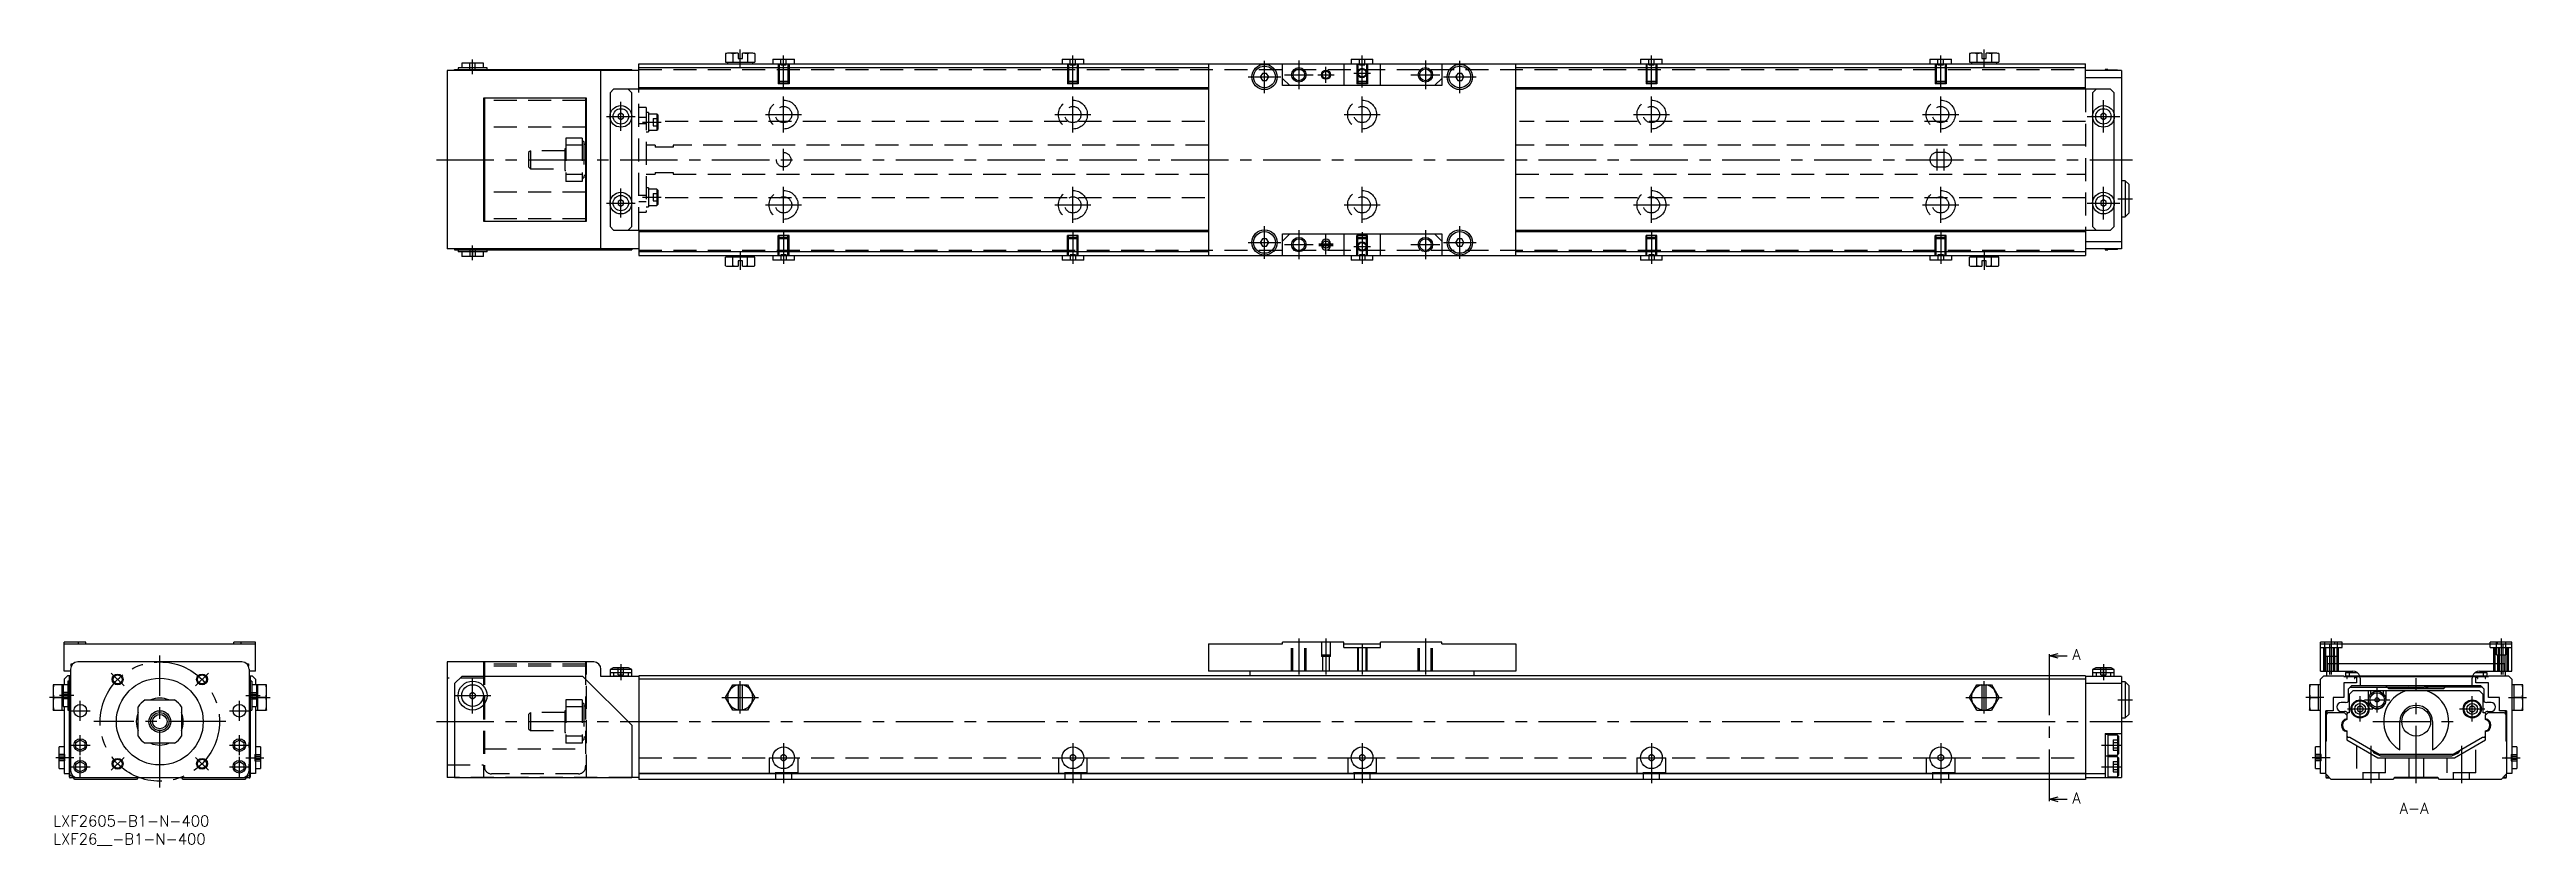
# Model space of a CAD drawing. Extents: x -1 to 684, y -8 to 212.
import ezdxf

# ---------------------------------------------------------------- set-up
doc = ezdxf.new("R2010")
doc.units = 0
doc.header["$LTSCALE"] = 0.5
doc.linetypes.add('CENTER', pattern=[50.8, 31.75, -6.35, 6.35, -6.35])
doc.linetypes.add('DASHED', pattern=[19.05, 12.7, -6.35])
for name, color, linetype in [('MSM_CENTER', 1, 'CENTER'), ('MSM_CONTINUOUS', 7, 'CONTINUOUS'), ('MSM_DASHED', 4, 'DASHED'), ('MSM_NARROW', 5, 'CONTINUOUS'), ('MSM_PART_NUMBER', 7, 'CONTINUOUS')]:
    doc.layers.add(name, color=color, linetype=linetype)
doc.styles.get("Standard").update_dxf_attribs({"font": 'txt.shx', "height": 1, "bigfont": 'bigfont.shx'})

msp = doc.modelspace()

# ---------------------------------------------------------------- texts
at = {"layer": 'MSM_PART_NUMBER'}
for s, p in [('A', (558.41, 43.07)), ('A', (558.41, 3.37)), ('A-A', (648.94, 0.52))]:
    msp.add_text(s, height=3, dxfattribs=at).set_placement(p)

# ---------------------------------------------------------------- blocks, each defined once
blk = doc.blocks.new('*U116')
at = {"layer": 'MSM_PART_NUMBER'}
blk.add_text('LXF2605-B1-N-400', height=3, dxfattribs=at).set_placement((0, -3))
blk = doc.blocks.new('*U117')
at = {"layer": 'MSM_PART_NUMBER'}
blk.add_text('LXF26__-B1-N-400', height=3, dxfattribs=at).set_placement((0, -8))

# ---------------------------------------------------------------- linework, layer by layer
at = {"layer": 'MSM_CENTER'}
for p, q in [((116, 205.19), (116, 209.24)), ((190, 206.97), (190, 211.99)), ((202, 201.49), (202, 210.29)), ((282, 201.49), (282, 210.29)), ((335, 199.89), (335, 208.89)), ((344.5, 208.99), (344.5, 200.99)), ((352, 202.74), (352, 207.24)), ((362, 201.49), (362, 210.29)), ((379.5, 208.99), (379.5, 200.99)), ((389, 199.89), (389, 208.89)), ((442, 201.49), (442, 210.29)), ((521.99, 201.49), (521.99, 210.29)), ((533.99, 206.97), (533.99, 211.99)), ((202, 188.99), (202, 198.99)), ((282, 188.99), (282, 198.99)), ((330.5, 204.39), (339.5, 204.39)), ((340.5, 204.99), (348.5, 204.99)), ((349.75, 204.99), (354.25, 204.99)), ((359.69, 205.49), (364.29, 205.49)), ((362, 188.99), (362, 198.99)), ((375.5, 204.99), (383.5, 204.99)), ((384.5, 204.39), (393.5, 204.39)), ((442, 188.99), (442, 198.99)), ((521.99, 188.99), (521.99, 198.99)), ((153, 193.49), (160.99, 193.49)), ((157, 189.49), (157, 197.49)), ((163, 191.89), (168.19, 191.89)), ((197, 193.99), (207, 193.99)), ((277, 193.99), (287, 193.99)), ((357, 193.99), (367, 193.99)), ((437, 193.99), (447, 193.99)), ((517, 193.99), (527, 193.99)), ((562.5, 193.49), (571.5, 193.49)), ((567, 188.99), (567, 197.99)), ((106, 181.49), (575, 181.49)), ((202, 178.49), (202, 184.49)), ((521, 178.49), (521, 184.49)), ((523, 178.49), (523, 184.49)), ((157, 165.49), (157, 173.49)), ((202, 163.99), (202, 173.99)), ((282, 163.99), (282, 173.99)), ((362, 163.99), (362, 173.99)), ((442, 163.99), (442, 173.99)), ((521.99, 163.99), (521.99, 173.99)), ((567, 164.99), (567, 173.99)), ((153, 169.49), (160.99, 169.49)), ((163, 171.1), (168.19, 171.1)), ((197, 168.99), (207, 168.99)), ((277, 168.99), (287, 168.99)), ((357, 168.99), (367, 168.99)), ((437, 168.99), (447, 168.99)), ((517, 168.99), (527, 168.99)), ((562.5, 169.49), (571.5, 169.49)), ((571, 170.69), (575, 170.69)), ((116, 153.74), (116, 157.79)), ((202, 161.49), (202, 152.69)), ((282, 161.49), (282, 152.69)), ((330.5, 158.59), (339.5, 158.59)), ((335, 154.09), (335, 163.09)), ((340.5, 157.99), (348.5, 157.99)), ((344.5, 161.99), (344.5, 153.99)), ((350, 158.24), (354, 158.24)), ((350, 157.99), (354, 157.99)), ((350, 157.74), (354, 157.74)), ((352, 155.24), (352, 160.74)), ((362, 161.49), (362, 152.69)), ((375.5, 157.99), (383.5, 157.99)), ((379.5, 161.99), (379.5, 153.99)), ((384.5, 158.59), (393.5, 158.59)), ((389, 154.09), (389, 163.09)), ((442, 161.49), (442, 152.69)), ((521.99, 161.49), (521.99, 152.69)), ((190, 155.99), (190, 150.99)), ((359.69, 157.49), (364.29, 157.49)), ((533.99, 155.99), (533.99, 150.99)), ((344.5, 49), (344.5, 39)), ((352, 49), (352, 39)), ((379.5, 49), (379.5, 39)), ((629.99, 49), (629.99, 39)), ((676.99, 49), (676.99, 39)), ((29.5, 7.75), (29.5, 44.25)), ((157, 41.9), (157, 37.5)), ((362, 47.5), (362, 39)), ((552, 43.7), (552, 5)), ((567, 41.9), (567, 37.5)), ((629.49, 47.5), (629.49, 39)), ((677.49, 47.5), (677.49, 39)), ((16.06, 39.44), (19.6, 35.9)), ((42.94, 39.44), (39.4, 35.9)), ((116, 28.2), (116, 38.2)), ((190, 28.2), (190, 37.2)), ((533.99, 28.2), (533.99, 37.2)), ((642.69, 28.5), (642.69, 35.5)), ((653.49, 9), (653.49, 38)), ((4, 32.7), (-1, 32.7)), ((5.75, 33.2), (1.75, 33.2)), ((4.75, 29), (10.25, 29)), ((7.5, 26.25), (7.5, 31.75)), ((48.75, 29), (54.25, 29)), ((51.5, 26.25), (51.5, 31.75)), ((53.25, 33.2), (57.25, 33.2)), ((55, 32.7), (60, 32.7)), ((111, 33.2), (121, 33.2)), ((184.95, 32.7), (195.04, 32.7)), ((528.95, 32.7), (539.04, 32.7)), ((571, 32), (575, 32)), ((627.99, 32.7), (622.99, 32.7)), ((634.49, 29.5), (641.49, 29.5)), ((637.99, 26), (637.99, 33)), ((639.19, 32), (646.19, 32)), ((665.49, 29.5), (672.49, 29.5)), ((668.99, 26), (668.99, 33)), ((678.99, 32.7), (683.99, 32.7)), ((7.5, 16.75), (7.5, 22.25)), ((47.75, 26), (11.25, 26)), ((51.5, 16.75), (51.5, 22.25)), ((106, 26), (575, 26)), ((641.49, 26), (665.49, 26)), ((5.7, 16), (0.7, 16)), ((4.75, 19.5), (10.25, 19.5)), ((7.5, 10.75), (7.5, 16.25)), ((16.06, 12.56), (19.6, 16.1)), ((39.4, 16.1), (42.94, 12.56)), ((48.75, 19.5), (54.25, 19.5)), ((51.5, 10.75), (51.5, 16.25)), ((53.3, 16), (58.3, 16)), ((198, 16), (206, 16)), ((202, 20), (202, 9)), ((278, 16), (286, 16)), ((282, 20), (282, 9)), ((358, 16), (366, 16)), ((362, 20), (362, 9)), ((438, 16), (446, 16)), ((442, 20), (442, 9)), ((517.99, 16), (525.99, 16)), ((521.99, 20), (521.99, 9)), ((566.5, 19.5), (572.2, 19.5)), ((629.69, 16), (624.69, 16)), ((640.99, 19.29), (640.99, 9)), ((665.99, 19.29), (665.99, 9)), ((677.29, 16), (682.29, 16)), ((4.75, 13.5), (10.25, 13.5)), ((48.75, 13.5), (54.25, 13.5)), ((566.5, 13.5), (572.2, 13.5))]:
    msp.add_line(p, q, dxfattribs=at)
msp.add_circle((29.5, 26), 16.5, dxfattribs=at)
at = {"layer": 'MSM_CONTINUOUS'}
for p, q in [((162, 206.19), (109, 206.19)), ((109, 206.19), (109, 156.79)), ((111, 206.44), (160, 206.44)), ((111, 206.19), (111, 206.44)), ((111, 206.34), (160, 206.34)), ((120, 206.94), (112, 206.94)), ((112, 206.94), (112, 206.44)), ((119, 208.24), (113, 208.24)), ((113, 208.24), (113, 206.94)), ((113, 206.34), (113, 206.44)), ((114.5, 206.34), (114.5, 206.19)), ((117.5, 206.19), (117.5, 206.34)), ((119, 206.94), (119, 208.24)), ((120, 206.44), (120, 206.94)), ((146.5, 206.34), (146.5, 206.44)), ((148.6, 206.24), (148.56, 206.19)), ((148.6, 206.24), (148.6, 206.19)), ((151.29, 206.24), (148.6, 206.24)), ((151.29, 206.29), (151.29, 206.19)), ((152, 206.29), (151.29, 206.29)), ((151.5, 156.79), (151.5, 206.19)), ((152, 206.29), (152, 206.19)), ((160, 206.19), (160, 206.44)), ((162, 200.99), (162, 207.99)), ((162, 207.99), (562, 207.99)), ((162, 206.99), (319.5, 206.99)), ((186.5, 210.99), (185.95, 210.85)), ((185.95, 210.85), (185.95, 208.49)), ((185.95, 208.49), (194.04, 208.49)), ((189.4, 210.99), (186.5, 210.99)), ((186.5, 208.49), (186.5, 207.99)), ((187.97, 210.85), (187.97, 208.49)), ((189.4, 210.99), (189.4, 209.49)), ((189.4, 209.49), (190.6, 209.49)), ((193.5, 210.99), (190.6, 210.99)), ((190.6, 209.49), (190.6, 210.99)), ((192.02, 210.85), (192.02, 208.49)), ((194.04, 210.85), (193.5, 210.99)), ((193.5, 207.99), (193.5, 208.49)), ((194.04, 210.85), (194.04, 208.49)), ((199, 209.29), (205, 209.29)), ((199, 209.29), (199, 207.99)), ((205, 207.99), (205, 209.29)), ((279, 209.29), (285, 209.29)), ((279, 209.29), (279, 207.99)), ((285, 207.99), (285, 209.29)), ((319.5, 207.99), (319.5, 154.99)), ((340, 201.99), (340, 207.99)), ((356.9, 207.99), (356.9, 201.99)), ((359, 209.29), (365, 209.29)), ((359, 209.29), (359, 207.99)), ((365, 207.99), (365, 209.29)), ((367.1, 201.99), (367.1, 207.99)), ((384, 207.99), (384, 201.99)), ((404.5, 154.99), (404.5, 207.99)), ((404.5, 206.99), (562, 206.99)), ((438.99, 209.29), (445, 209.29)), ((438.99, 209.29), (438.99, 207.99)), ((445, 207.99), (445, 209.29)), ((519, 209.29), (525, 209.29)), ((519, 209.29), (519, 207.99)), ((525, 207.99), (525, 209.29)), ((530.49, 210.99), (529.95, 210.85)), ((529.95, 210.85), (529.95, 208.49)), ((529.95, 208.49), (538.04, 208.49)), ((533.39, 210.99), (530.49, 210.99)), ((530.49, 208.49), (530.49, 207.99)), ((531.97, 210.85), (531.97, 208.49)), ((533.39, 210.99), (533.39, 209.49)), ((533.39, 209.49), (534.6, 209.49)), ((537.5, 210.99), (534.6, 210.99)), ((534.6, 209.49), (534.6, 210.99)), ((536.02, 210.85), (536.02, 208.49)), ((538.04, 210.85), (537.5, 210.99)), ((537.5, 207.99), (537.5, 208.49)), ((538.04, 210.85), (538.04, 208.49)), ((562, 200.99), (562, 207.99)), ((571.99, 206.19), (562, 206.19)), ((568.2, 206.44), (567.49, 206.44)), ((567.49, 206.44), (567.49, 206.19)), ((568.2, 206.44), (568.2, 206.19)), ((570.89, 206.24), (568.2, 206.24)), ((570.94, 206.19), (570.89, 206.24)), ((570.89, 206.24), (570.89, 206.19)), ((571.99, 206.19), (571.99, 156.79)), ((155, 200.99), (154, 199.99)), ((154, 199.99), (154, 162.99)), ((319.5, 200.99), (155, 200.99)), ((160, 199.99), (159, 200.99)), ((160, 162.99), (160, 199.99)), ((162, 201.49), (319.5, 201.49)), ((334.42, 205.39), (333.84, 204.39)), ((333.84, 204.39), (334.42, 203.39)), ((335.57, 205.39), (334.42, 205.39)), ((334.42, 203.39), (335.57, 203.39)), ((336.15, 204.39), (335.57, 205.39)), ((335.57, 203.39), (336.15, 204.39)), ((342, 201.99), (340, 203.99)), ((384, 201.99), (340, 201.99)), ((384, 203.99), (382, 201.99)), ((388.42, 205.39), (387.84, 204.39)), ((387.84, 204.39), (388.42, 203.39)), ((389.57, 205.39), (388.42, 205.39)), ((388.42, 203.39), (389.57, 203.39)), ((390.15, 204.39), (389.57, 205.39)), ((389.57, 203.39), (390.15, 204.39)), ((404.5, 201.49), (562, 201.49)), ((569, 200.99), (404.5, 200.99)), ((571.99, 204.19), (562, 204.19)), ((565, 200.99), (563.99, 199.99)), ((563.99, 199.99), (563.99, 162.99)), ((570, 199.99), (569, 200.99)), ((570, 162.99), (570, 199.99)), ((119, 198.49), (119, 164.49)), ((147.5, 198.49), (119, 198.49)), ((119, 197.89), (119.25, 197.89)), ((119.25, 194.48), (119, 194.48)), ((119.25, 198.49), (119.25, 164.49)), ((147.25, 198.49), (147.25, 164.49)), ((147.25, 197.89), (147.5, 197.89)), ((147.5, 194.48), (147.25, 194.48)), ((147.5, 164.49), (147.5, 198.49)), ((157, 194.36), (156.25, 193.93)), ((156.25, 193.93), (156.25, 193.06)), ((156.25, 193.06), (157, 192.63)), ((157.75, 193.93), (157, 194.36)), ((157, 192.63), (157.75, 193.06)), ((157.75, 193.06), (157.75, 193.93)), ((567, 194.36), (566.24, 193.93)), ((566.24, 193.93), (566.24, 193.06)), ((566.24, 193.06), (567, 192.63)), ((567.75, 193.93), (567, 194.36)), ((567, 192.63), (567.75, 193.06)), ((567.75, 193.06), (567.75, 193.93)), ((119.25, 190.49), (119, 190.49)), ((147.5, 190.49), (147.25, 190.49)), ((147.5, 185.74), (147.25, 185.74)), ((119.25, 172.49), (119, 172.49)), ((147.25, 177.24), (147.5, 177.24)), ((147.5, 172.49), (147.25, 172.49)), ((573, 175.69), (571.99, 175.69)), ((574, 174.69), (573, 175.69)), ((573, 175.69), (573, 165.69)), ((574, 174.69), (574, 166.69)), ((119.25, 168.5), (119, 168.5)), ((119, 165.09), (119.25, 165.09)), ((119, 164.49), (147.5, 164.49)), ((147.5, 168.5), (147.25, 168.5)), ((147.25, 165.09), (147.5, 165.09)), ((157, 170.36), (156.25, 169.93)), ((156.25, 169.93), (156.25, 169.06)), ((156.25, 169.06), (157, 168.63)), ((157.75, 169.93), (157, 170.36)), ((157, 168.63), (157.75, 169.06)), ((157.75, 169.06), (157.75, 169.93)), ((567, 170.36), (566.24, 169.93)), ((566.24, 169.93), (566.24, 169.06)), ((566.24, 169.06), (567, 168.63)), ((567.75, 169.93), (567, 170.36)), ((567, 168.63), (567.75, 169.06)), ((567.75, 169.06), (567.75, 169.93)), ((571.99, 165.69), (573, 165.69)), ((573, 165.69), (574, 166.69)), ((154, 162.99), (155, 161.99)), ((155, 161.99), (319.5, 161.99)), ((159, 161.99), (160, 162.99)), ((162, 161.99), (162, 154.99)), ((319.5, 161.5), (162, 161.5)), ((334.42, 159.59), (333.84, 158.59)), ((333.84, 158.59), (334.42, 157.59)), ((335.57, 159.59), (334.42, 159.59)), ((334.42, 157.59), (335.57, 157.59)), ((336.15, 158.59), (335.57, 159.59)), ((335.57, 157.59), (336.15, 158.59)), ((340, 154.99), (340, 160.99)), ((340, 160.99), (384, 160.99)), ((340, 158.99), (342, 160.99)), ((350.75, 158.24), (350.75, 157.74)), ((353.25, 157.74), (353.25, 158.24)), ((356.9, 160.99), (356.9, 154.99)), ((367.1, 154.99), (367.1, 160.99)), ((382, 160.99), (384, 158.99)), ((384, 160.99), (384, 154.99)), ((388.42, 159.59), (387.84, 158.59)), ((387.84, 158.59), (388.42, 157.59)), ((389.57, 159.59), (388.42, 159.59)), ((388.42, 157.59), (389.57, 157.59)), ((390.15, 158.59), (389.57, 159.59)), ((389.57, 157.59), (390.15, 158.59)), ((404.5, 161.99), (569, 161.99)), ((562, 161.5), (404.5, 161.5)), ((562, 161.99), (562, 154.99)), ((571.99, 158.79), (562, 158.79)), ((563.99, 162.99), (565, 161.99)), ((569, 161.99), (570, 162.99)), ((162, 156.79), (109, 156.79)), ((111, 156.79), (111, 156.54)), ((111, 156.64), (160, 156.64)), ((111, 156.54), (160, 156.54)), ((112, 156.54), (112, 156.04)), ((120, 156.04), (112, 156.04)), ((113, 156.64), (113, 156.54)), ((113, 156.04), (113, 154.74)), ((119, 154.74), (113, 154.74)), ((114.5, 156.79), (114.5, 156.64)), ((117.5, 156.64), (117.5, 156.79)), ((119, 154.74), (119, 156.04)), ((120, 156.04), (120, 156.54)), ((146.5, 156.64), (146.5, 156.54)), ((148.56, 156.79), (148.6, 156.74)), ((148.6, 156.79), (148.6, 156.74)), ((148.6, 156.74), (151.29, 156.74)), ((151.29, 156.79), (151.29, 156.69)), ((151.29, 156.69), (152, 156.69)), ((152, 156.79), (152, 156.69)), ((160, 156.79), (160, 156.54)), ((319.5, 155.99), (162, 155.99)), ((162, 154.99), (562, 154.99)), ((185.95, 152.14), (185.95, 154.49)), ((194.04, 154.49), (185.95, 154.49)), ((185.95, 152.14), (186.5, 151.99)), ((186.5, 154.99), (186.5, 154.49)), ((186.5, 151.99), (189.4, 151.99)), ((187.97, 152.14), (187.97, 154.49)), ((190.6, 153.49), (189.4, 153.49)), ((189.4, 153.49), (189.4, 151.99)), ((190.6, 151.99), (190.6, 153.49)), ((190.6, 151.99), (193.5, 151.99)), ((192.02, 152.14), (192.02, 154.49)), ((193.5, 154.49), (193.5, 154.99)), ((193.5, 151.99), (194.04, 152.14)), ((194.04, 152.14), (194.04, 154.49)), ((199, 154.99), (199, 153.69)), ((205, 153.69), (199, 153.69)), ((205, 153.69), (205, 154.99)), ((279, 154.99), (279, 153.69)), ((285, 153.69), (279, 153.69)), ((285, 153.69), (285, 154.99)), ((359, 154.99), (359, 153.69)), ((365, 153.69), (359, 153.69)), ((365, 153.69), (365, 154.99)), ((562, 155.99), (404.5, 155.99)), ((438.99, 154.99), (438.99, 153.69)), ((445, 153.69), (438.99, 153.69)), ((445, 153.69), (445, 154.99)), ((519, 154.99), (519, 153.69)), ((525, 153.69), (519, 153.69)), ((525, 154.99), (525, 153.69)), ((529.95, 152.14), (529.95, 154.49)), ((538.04, 154.49), (529.95, 154.49)), ((529.95, 152.14), (530.49, 151.99)), ((530.49, 154.99), (530.49, 154.49)), ((530.49, 151.99), (533.39, 151.99)), ((531.97, 152.14), (531.97, 154.49)), ((534.6, 153.49), (533.39, 153.49)), ((533.39, 153.49), (533.39, 151.99)), ((534.6, 151.99), (534.6, 153.49)), ((534.6, 151.99), (537.5, 151.99)), ((536.02, 152.14), (536.02, 154.49)), ((537.5, 154.49), (537.5, 154.99)), ((537.5, 151.99), (538.04, 152.14)), ((538.04, 152.14), (538.04, 154.49)), ((571.99, 156.79), (562, 156.79)), ((567.49, 156.79), (567.49, 156.54)), ((567.49, 156.54), (568.2, 156.54)), ((568.2, 156.79), (568.2, 156.54)), ((568.2, 156.74), (570.89, 156.74)), ((570.89, 156.79), (570.89, 156.74)), ((570.89, 156.74), (570.94, 156.79)), ((9, 48), (3, 48)), ((3, 40), (3, 48)), ((7, 47.5), (7, 48)), ((9, 47.5), (9, 48)), ((56, 48), (50, 48)), ((50, 47.5), (50, 48)), ((52, 47.5), (52, 48)), ((56, 40), (56, 48)), ((356.9, 48), (340, 48)), ((340, 47.5), (340, 48)), ((356.9, 46.5), (356.9, 48)), ((384, 48), (367.1, 48)), ((367.1, 46.5), (367.1, 48)), ((384, 47.5), (384, 48)), ((632.99, 48), (626.99, 48)), ((626.99, 40), (626.99, 48)), ((630.99, 47.5), (630.99, 48)), ((632.99, 47.5), (632.99, 48)), ((679.99, 48), (673.99, 48)), ((673.99, 47.5), (673.99, 48)), ((675.99, 47.5), (675.99, 48)), ((679.99, 40), (679.99, 48)), ((3, 47.5), (56, 47.5)), ((5, 41.37), (5, 42)), ((5, 42), (5.48, 42)), ((52.2, 42.5), (6.8, 42.5)), ((53.52, 42), (54, 42)), ((54, 42), (54, 41.37)), ((149.5, 42.5), (109, 42.5)), ((109, 42.5), (109, 10.5)), ((319.5, 47.5), (340, 47.5)), ((319.5, 47.5), (319.5, 40)), ((356.9, 47.5), (367.1, 47.5)), ((356.9, 46.5), (367.1, 46.5)), ((384, 47.5), (404.5, 47.5)), ((404.5, 47.5), (404.5, 40)), ((552, 44.2), (554.5, 44.87)), ((552, 44.7), (552, 43.7)), ((554.5, 43.53), (552, 44.2)), ((552, 44.2), (557, 44.2)), ((626.99, 47.5), (679.99, 47.5)), ((628.99, 42), (628.99, 40)), ((677.99, 42), (628.99, 42)), ((677.99, 40), (677.99, 42)), ((0, 36.15), (0.01, 36.2)), ((0, 36.15), (0, 29.25)), ((4.05, 36.2), (0.01, 36.2)), ((2.5, 29.2), (2.5, 36.2)), ((2.75, 36.2), (2.75, 30.2)), ((4.8, 40), (3, 40)), ((4, 38.7), (3, 37.7)), ((3, 37.7), (3, 36.2)), ((4.8, 38.7), (4, 38.7)), ((4.05, 37.2), (4.05, 29.2)), ((4.55, 37.2), (4.05, 37.2)), ((4.65, 38.5), (4.55, 38.5)), ((4.55, 10.6), (4.55, 38.5)), ((4.65, 36.5), (4.55, 36.5)), ((4.65, 10.6), (4.65, 38.5)), ((4.8, 34.7), (4.65, 34.7)), ((4.8, 40.5), (4.8, 12.5)), ((54.2, 40.5), (54.2, 12.5)), ((56, 40), (54.2, 40)), ((54.2, 38.7), (55, 38.7)), ((54.35, 34.7), (54.2, 34.7)), ((54.35, 38.5), (54.45, 38.5)), ((54.35, 10.6), (54.35, 38.5)), ((54.35, 36.5), (54.45, 36.5)), ((54.45, 38.5), (54.45, 10.6)), ((54.95, 37.2), (54.45, 37.2)), ((54.95, 37.2), (54.95, 29.2)), ((58.99, 36.2), (54.95, 36.2)), ((55, 38.7), (56, 37.7)), ((56, 37.7), (56, 36.2)), ((56.25, 36.2), (56.25, 30.2)), ((56.5, 36.2), (56.5, 29.2)), ((58.99, 36.2), (59, 36.15)), ((59, 29.25), (59, 36.15)), ((111, 36.5), (113, 38.5)), ((111, 36.5), (111, 10.4)), ((146.5, 38.5), (113, 38.5)), ((146.5, 38.5), (160, 25)), ((151.5, 38.5), (151.5, 40.5)), ((162, 38.5), (151.5, 38.5)), ((154.86, 40.9), (154, 40.4)), ((154, 40.4), (154, 38.65)), ((159.99, 40.4), (154, 40.4)), ((154, 39.6), (160, 39.6)), ((154, 38.65), (154.04, 38.65)), ((154, 38.6), (162, 38.6)), ((154, 38.6), (154, 38.5)), ((154.04, 38.65), (154.04, 38.6)), ((159.13, 40.9), (154.86, 40.9)), ((154.94, 38.6), (154.94, 38.65)), ((154.94, 38.65), (159.04, 38.65)), ((155, 39.6), (155, 38.65)), ((156, 38.6), (156, 38.5)), ((159, 39.6), (159, 38.65)), ((159.04, 38.65), (159.04, 38.6)), ((159.99, 40.4), (159.13, 40.9)), ((160, 38.6), (159.99, 40.4)), ((562, 38.7), (162, 38.7)), ((162, 38.7), (162, 10)), ((562, 37.7), (162, 37.7)), ((185.95, 32.7), (187.97, 36.2)), ((187.97, 36.2), (192.02, 36.2)), ((189.4, 36.2), (189.4, 29.2)), ((190.6, 29.2), (190.6, 36.2)), ((192.02, 36.2), (194.04, 32.7)), ((404.5, 40), (319.5, 40)), ((331, 38.7), (331, 40)), ((393, 38.7), (393, 40)), ((529.95, 32.7), (531.97, 36.2)), ((531.97, 36.2), (536.02, 36.2)), ((533.39, 36.2), (533.39, 29.2)), ((534.6, 29.2), (534.6, 36.2)), ((536.02, 36.2), (538.04, 32.7)), ((562, 38.7), (562, 10)), ((562, 38.6), (570, 38.6)), ((571.99, 38.5), (562, 38.5)), ((571.99, 36.5), (562, 36.5)), ((564, 40.4), (563.99, 38.6)), ((563.99, 39.6), (570, 39.6)), ((564.86, 40.9), (564, 40.4)), ((569.99, 40.4), (564, 40.4)), ((569.13, 40.9), (564.86, 40.9)), ((565, 39.6), (565, 38.6)), ((567.99, 38.6), (567.99, 38.5)), ((569, 39.6), (569, 38.6)), ((569.99, 40.4), (569.13, 40.9)), ((570, 38.5), (569.99, 40.4)), ((571.99, 38.5), (571.99, 10.5)), ((573, 37), (571.99, 37)), ((574, 36), (573, 37)), ((573, 37), (573, 27)), ((574, 36), (574, 28)), ((623.99, 36.15), (624, 36.2)), ((623.99, 36.15), (623.99, 29.25)), ((626.99, 36.2), (624, 36.2)), ((626.49, 29.2), (626.49, 36.2)), ((626.99, 40), (635.99, 40)), ((626.99, 37.7), (627.99, 38.7)), ((626.99, 11.6), (626.99, 37.7)), ((627.99, 38.7), (633.5, 38.7)), ((628.79, 38.7), (628.79, 40)), ((633.5, 38.7), (633.5, 38.5)), ((633.5, 38.5), (673.49, 38.5)), ((637, 36.7), (633.5, 36.7)), ((633.5, 36.7), (633.5, 32.7)), ((633.99, 39.6), (633.99, 38.5)), ((633.99, 39.6), (637.19, 39.6)), ((672.99, 38.6), (633.99, 38.6)), ((634.29, 38.5), (634.29, 37.95)), ((634.29, 37.95), (634.4, 37.95)), ((634.4, 37.95), (634.4, 38.45)), ((634.4, 38.45), (636.39, 38.45)), ((635.69, 36), (634.69, 35)), ((634.69, 35), (634.69, 31.59)), ((634.99, 39.6), (634.99, 38.6)), ((635.99, 34.5), (634.99, 33.5)), ((635.19, 35.5), (655.73, 35.5)), ((635.69, 36), (671.29, 36)), ((670.99, 34.5), (635.99, 34.5)), ((636.39, 38.45), (636.39, 37.95)), ((636.39, 37.95), (636.5, 37.95)), ((636.5, 38.3), (637, 38.3)), ((636.5, 37.95), (636.5, 38.3)), ((637, 38.3), (637, 36.7)), ((637.99, 38), (637.99, 36)), ((640.19, 34.5), (640.19, 32)), ((640.99, 33.69), (640.99, 34.5)), ((644.39, 34.5), (644.39, 33.69)), ((645.89, 35.1), (644.99, 36)), ((645.19, 32), (645.19, 34.5)), ((661.09, 35.1), (645.89, 35.1)), ((671.79, 35.5), (655.73, 35.5)), ((661.99, 36), (661.09, 35.1)), ((668.99, 36), (668.99, 38)), ((669.79, 39.6), (672.99, 39.6)), ((669.99, 38.3), (670.49, 38.3)), ((669.99, 36.7), (669.99, 38.3)), ((673.49, 36.7), (669.99, 36.7)), ((670.49, 38.3), (670.49, 37.95)), ((670.49, 37.95), (670.58, 37.95)), ((670.58, 37.95), (670.58, 38.45)), ((670.58, 38.45), (672.58, 38.45)), ((670.99, 40), (679.99, 40)), ((671.99, 33.5), (670.99, 34.5)), ((672.29, 35), (671.29, 36)), ((671.99, 39.6), (671.99, 38.6)), ((672.29, 31.59), (672.29, 35)), ((672.58, 38.45), (672.58, 37.95)), ((672.58, 37.95), (672.68, 37.95)), ((672.68, 37.95), (672.68, 38.5)), ((672.99, 39.6), (672.99, 38.5)), ((673.49, 38.5), (673.49, 38.7)), ((673.49, 38.7), (678.99, 38.7)), ((673.49, 32.7), (673.49, 36.7)), ((678.19, 38.7), (678.19, 40)), ((678.99, 38.7), (679.99, 37.7)), ((679.99, 37.7), (679.99, 11.6)), ((682.98, 36.2), (679.99, 36.2)), ((680.49, 36.2), (680.49, 29.2)), ((682.98, 36.2), (682.99, 36.15)), ((682.99, 29.25), (682.99, 36.15)), ((0.01, 29.2), (0, 29.25)), ((0.01, 29.2), (3, 29.2)), ((0.15, 32.7), (2.5, 32.7)), ((2.75, 30.2), (4.05, 30.2)), ((3, 30.2), (3, 11.6)), ((4.05, 29.2), (4.55, 29.2)), ((4.5, 11.5), (4.5, 29)), ((4.5, 29), (4.55, 29)), ((4.65, 31.7), (4.8, 31.7)), ((4.65, 29), (4.8, 29)), ((4.7, 28), (4.8, 28.1)), ((4.7, 20.65), (4.7, 28)), ((23.5, 21.93), (23.5, 30.07)), ((25.43, 32), (33.57, 32)), ((35.5, 30.07), (35.5, 21.93)), ((54.2, 31.7), (54.35, 31.7)), ((54.35, 29), (54.2, 29)), ((54.2, 28.1), (54.3, 28)), ((54.3, 28), (54.3, 20.65)), ((54.45, 29.2), (54.95, 29.2)), ((54.5, 29), (54.45, 29)), ((54.5, 29), (54.5, 11.5)), ((54.95, 30.2), (56.25, 30.2)), ((56, 30.2), (56, 11.6)), ((56, 29.2), (58.99, 29.2)), ((58.85, 32.7), (56.5, 32.7)), ((59, 29.25), (58.99, 29.2)), ((116, 34.07), (115.25, 33.63)), ((115.25, 33.63), (115.25, 32.77)), ((115.25, 32.77), (116, 32.33)), ((116.75, 33.63), (116, 34.07)), ((116, 32.33), (116.75, 32.77)), ((116.75, 33.63), (116.75, 32.77)), ((187.97, 29.2), (185.95, 32.7)), ((192.02, 29.2), (187.97, 29.2)), ((194.04, 32.7), (192.02, 29.2)), ((531.97, 29.2), (529.95, 32.7)), ((531.97, 29.2), (536.02, 29.2)), ((538.04, 32.7), (536.02, 29.2)), ((573, 27), (574, 28)), ((624, 29.2), (623.99, 29.25)), ((624, 29.2), (626.99, 29.2)), ((624.14, 32.7), (626.49, 32.7)), ((628.49, 11.5), (628.49, 29)), ((630.49, 29), (628.49, 29)), ((628.54, 29), (628.54, 20.5)), ((628.64, 29), (628.64, 20.6)), ((628.69, 28), (629.19, 28.5)), ((628.69, 20.65), (628.69, 28)), ((628.79, 28.1), (628.79, 29)), ((629.19, 28.5), (633.59, 28.5)), ((630.49, 32.7), (630.49, 29)), ((633.5, 32.7), (630.49, 32.7)), ((633.99, 31.3), (632.79, 31.3)), ((632.79, 28.8), (633.69, 28.8)), ((633.59, 28.5), (634.29, 27.8)), ((634.29, 27.8), (634.29, 26.55)), ((634.99, 28.42), (634.47, 28.42)), ((634.99, 33.5), (634.99, 28.42)), ((637.99, 30.37), (637.24, 29.93)), ((637.24, 29.93), (637.24, 29.07)), ((637.24, 29.07), (637.99, 28.63)), ((638.74, 29.93), (637.99, 30.37)), ((637.99, 28.63), (638.74, 29.07)), ((638.74, 29.93), (638.74, 29.07)), ((668.99, 30.37), (668.24, 29.93)), ((668.24, 29.93), (668.24, 29.07)), ((668.24, 29.07), (668.99, 28.63)), ((669.74, 29.93), (668.99, 30.37)), ((668.99, 28.63), (669.74, 29.07)), ((669.74, 29.93), (669.74, 29.07)), ((671.99, 28.42), (671.99, 33.5)), ((672.51, 28.42), (671.99, 28.42)), ((672.69, 27.8), (673.39, 28.5)), ((672.69, 26.55), (672.69, 27.8)), ((674.19, 31.3), (672.99, 31.3)), ((673.29, 28.8), (674.19, 28.8)), ((673.39, 28.5), (677.79, 28.5)), ((676.49, 32.7), (673.49, 32.7)), ((676.49, 29), (676.49, 32.7)), ((678.49, 29), (676.49, 29)), ((677.79, 28.5), (678.29, 28)), ((678.19, 28.1), (678.19, 29)), ((678.29, 28), (678.29, 20.65)), ((678.34, 29), (678.34, 20.6)), ((678.44, 29), (678.44, 20.5)), ((678.49, 29), (678.49, 11.5)), ((679.99, 29.2), (682.98, 29.2)), ((682.84, 32.7), (680.49, 32.7)), ((682.99, 29.25), (682.98, 29.2)), ((4.65, 20.6), (4.7, 20.65)), ((6.25, 20.22), (7.5, 20.94)), ((7.5, 20.94), (8.75, 20.22)), ((50.25, 20.22), (51.5, 20.94)), ((51.5, 20.94), (52.75, 20.22)), ((54.3, 20.65), (54.35, 20.6)), ((160, 25), (160, 10.4)), ((567.49, 22.75), (571.99, 22.75)), ((567.49, 22.75), (567.49, 10.5)), ((568.2, 22.45), (567.49, 22.45)), ((568.2, 22.45), (568.2, 16.55)), ((570.89, 22.25), (568.2, 22.25)), ((571.2, 21.94), (570.89, 22.25)), ((570.89, 22.25), (570.89, 16.75)), ((571.2, 21.94), (571.2, 17.06)), ((571.99, 27), (573, 27)), ((628.49, 20.45), (628.69, 20.65)), ((628.64, 25), (628.54, 25)), ((634.29, 23.45), (634.29, 20.95)), ((634.29, 20.95), (642.91, 15.97)), ((634.74, 21.66), (635.14, 21.66)), ((635.14, 21.66), (643.22, 17)), ((648.99, 18.21), (648.99, 26)), ((657.99, 26), (657.99, 18.21)), ((663.76, 17), (671.84, 21.66)), ((664.07, 15.97), (672.69, 20.95)), ((671.84, 21.66), (672.24, 21.66)), ((672.69, 20.95), (672.69, 23.45)), ((678.29, 20.65), (678.49, 20.45)), ((678.34, 25), (678.44, 25)), ((3, 19), (1.7, 19)), ((1.7, 13), (1.7, 19)), ((4.5, 20.45), (4.55, 20.5)), ((6.25, 18.78), (6.25, 20.22)), ((7.5, 18.06), (6.25, 18.78)), ((6.25, 14.22), (7.5, 14.94)), ((6.25, 12.78), (6.25, 14.22)), ((8.75, 18.78), (7.5, 18.06)), ((7.5, 14.94), (8.75, 14.22)), ((8.75, 20.22), (8.75, 18.78)), ((8.75, 14.22), (8.75, 12.78)), ((33.57, 20), (25.43, 20)), ((50.25, 18.78), (50.25, 20.22)), ((51.5, 18.06), (50.25, 18.78)), ((50.25, 14.22), (51.5, 14.94)), ((50.25, 12.78), (50.25, 14.22)), ((52.75, 18.78), (51.5, 18.06)), ((51.5, 14.94), (52.75, 14.22)), ((52.75, 20.22), (52.75, 18.78)), ((52.75, 14.22), (52.75, 12.78)), ((54.45, 20.5), (54.5, 20.45)), ((57.3, 19), (56, 19)), ((57.3, 19), (57.3, 13)), ((202, 16.87), (201.25, 16.43)), ((201.25, 16.43), (201.25, 15.57)), ((201.25, 15.57), (202, 15.13)), ((202.75, 16.43), (202, 16.87)), ((202, 15.13), (202.75, 15.57)), ((202.75, 16.43), (202.75, 15.57)), ((282, 16.87), (281.25, 16.43)), ((281.25, 16.43), (281.25, 15.57)), ((281.25, 15.57), (282, 15.13)), ((282.75, 16.43), (282, 16.87)), ((282, 15.13), (282.75, 15.57)), ((282.75, 16.43), (282.75, 15.57)), ((362, 16.87), (361.25, 16.43)), ((361.25, 16.43), (361.25, 15.57)), ((361.25, 15.57), (362, 15.13)), ((362.75, 16.43), (362, 16.87)), ((362, 15.13), (362.75, 15.57)), ((362.75, 16.43), (362.75, 15.57)), ((442, 16.87), (441.24, 16.43)), ((441.24, 16.43), (441.24, 15.57)), ((441.24, 15.57), (442, 15.13)), ((442.75, 16.43), (442, 16.87)), ((442, 15.13), (442.75, 15.57)), ((442.75, 16.43), (442.75, 15.57)), ((521.99, 16.87), (521.25, 16.43)), ((521.25, 16.43), (521.25, 15.57)), ((521.25, 15.57), (521.99, 15.13)), ((522.75, 16.43), (521.99, 16.87)), ((521.99, 15.13), (522.75, 15.57)), ((522.75, 16.43), (522.75, 15.57)), ((567.49, 16.55), (568.2, 16.55)), ((568.2, 16.45), (567.49, 16.45)), ((568.2, 16.75), (570.89, 16.75)), ((568.2, 16.45), (568.2, 10.55)), ((570.89, 16.25), (568.2, 16.25)), ((570.89, 16.75), (571.2, 17.06)), ((571.2, 15.94), (570.89, 16.25)), ((570.89, 16.25), (570.89, 10.75)), ((571.2, 15.94), (571.2, 11.06)), ((626.99, 19), (625.69, 19)), ((625.69, 13), (625.69, 19)), ((641.82, 17.39), (643.59, 16.5)), ((642.91, 15.97), (664.07, 15.97)), ((643.22, 17), (663.76, 17)), ((643.59, 16.5), (663.39, 16.5)), ((663.39, 16.5), (665.16, 17.39)), ((681.29, 19), (679.99, 19)), ((681.29, 19), (681.29, 13)), ((1.7, 13), (3, 13)), ((3, 11.6), (4.5, 11.6)), ((4.55, 11.45), (4.5, 11.5)), ((5.5, 10.5), (4.65, 11.35)), ((4.75, 10.5), (54.25, 10.5)), ((54.25, 10.4), (4.75, 10.4)), ((6, 10), (5.6, 10.4)), ((23.03, 10), (6, 10)), ((7.5, 12.06), (6.25, 12.78)), ((8.75, 12.78), (7.5, 12.06)), ((23.43, 10.4), (23.03, 10)), ((35.97, 10), (35.57, 10.4)), ((53, 10), (35.97, 10)), ((51.5, 12.06), (50.25, 12.78)), ((52.75, 12.78), (51.5, 12.06)), ((53.4, 10.4), (53, 10)), ((54.35, 11.35), (53.5, 10.5)), ((54.5, 11.5), (54.45, 11.45)), ((56, 11.6), (54.5, 11.6)), ((56, 13), (57.3, 13)), ((111, 10.5), (109, 10.5)), ((160, 10.4), (111, 10.4)), ((162, 10.5), (160, 10.5)), ((562, 11.6), (162, 11.6)), ((567.49, 11.5), (162, 11.5)), ((562, 10), (162, 10)), ((562, 10.5), (571.99, 10.5)), ((567.49, 10.55), (568.2, 10.55)), ((568.2, 10.75), (570.89, 10.75)), ((570.89, 10.75), (571.2, 11.06)), ((625.69, 13), (626.99, 13)), ((628.49, 11.6), (626.99, 11.6)), ((629.99, 10), (628.49, 11.5)), ((628.54, 11.45), (628.54, 10.6)), ((628.64, 10.6), (628.64, 11.35)), ((629.49, 10.5), (628.74, 10.5)), ((628.74, 10.4), (629.59, 10.4)), ((647.02, 10), (629.99, 10)), ((647.52, 10.5), (647.02, 10)), ((647.42, 10.4), (659.56, 10.4)), ((659.46, 10.5), (647.52, 10.5)), ((659.96, 10), (659.46, 10.5)), ((676.99, 10), (659.96, 10)), ((678.49, 11.5), (676.99, 10)), ((677.39, 10.4), (678.24, 10.4)), ((678.24, 10.5), (677.49, 10.5)), ((678.34, 11.35), (678.34, 10.6)), ((678.44, 10.6), (678.44, 11.45)), ((679.99, 11.6), (678.49, 11.6)), ((679.99, 13), (681.29, 13)), ((552, 4.5), (554.5, 5.17)), ((552, 5), (552, 4)), ((554.5, 3.83), (552, 4.5)), ((552, 4.5), (557, 4.5))]:
    msp.add_line(p, q, dxfattribs=at)
for centre, radius in [((335, 204.39), 3.5), ((335, 204.39), 3), ((344.5, 204.99), 1.62), ((352, 204.99), 1.25), ((352, 204.99), 1), ((362, 205.49), 1.06), ((379.5, 204.99), 1.62), ((389, 204.39), 3.5), ((389, 204.39), 3), ((157, 193.49), 3), ((157, 193.49), 2.13), ((567, 193.49), 3), ((567, 193.49), 2.13), ((157, 169.49), 3), ((157, 169.49), 2.13), ((567, 169.49), 3), ((567, 169.49), 2.13), ((335, 158.59), 3.5), ((335, 158.59), 3), ((344.5, 157.99), 1.62), ((352, 157.99), 1), ((362, 157.49), 1.06), ((379.5, 157.99), 1.62), ((389, 158.59), 3.5), ((389, 158.59), 3), ((17.83, 37.67), 1.23), ((29.5, 26), 12), ((41.17, 37.67), 1.23), ((116, 33.2), 4), ((116, 33.2), 3), ((642.69, 32), 2.4), ((7.5, 29), 1.75), ((29.5, 26), 3), ((29.5, 26), 2.5), ((29.5, 26), 2), ((51.5, 29), 1.75), ((637.99, 29.5), 2.5), ((637.99, 29.5), 2.25), ((637.99, 29.5), 1.5), ((642.69, 32), 2), ((642.69, 32), 0.6), ((653.49, 26), 4), ((668.99, 29.5), 2.5), ((668.99, 29.5), 2.25), ((668.99, 29.5), 1.5), ((7.5, 19.5), 1.75), ((51.5, 19.5), 1.75), ((7.5, 13.5), 1.75), ((17.83, 14.33), 1.23), ((41.17, 14.33), 1.23), ((51.5, 13.5), 1.75), ((202, 16), 3), ((282, 16), 3), ((362, 16), 3), ((442, 16), 3), ((521.99, 16), 3)]:
    msp.add_circle(centre, radius, dxfattribs=at)
for centre, radius, start, end in [((187, 207.14), 3.86, 90.5706, 105.77229), ((186.93, 207.13), 3.86, 74.23089, 89.42622), ((190.17, 194.83), 16.17, 92.75608, 97.81228), ((189.82, 194.83), 16.17, 82.18772, 87.24392), ((193.06, 207.13), 3.86, 90.57378, 105.76911), ((192.99, 207.14), 3.86, 74.22771, 89.4294), ((531, 207.14), 3.86, 90.5706, 105.77229), ((530.93, 207.13), 3.86, 74.23089, 89.42622), ((534.17, 194.83), 16.17, 92.75608, 97.81228), ((533.82, 194.83), 16.17, 82.18772, 87.24392), ((537.06, 207.13), 3.86, 90.57378, 105.76911), ((536.99, 207.14), 3.86, 74.22771, 89.4294), ((352, 158.24), 1.25, 0, 180), ((352, 157.74), 1.25, 180, 0), ((187, 155.85), 3.86, 254.22771, 269.4294), ((186.93, 155.85), 3.86, 270.57378, 285.76911), ((190.17, 168.16), 16.17, 262.18772, 267.24392), ((189.82, 168.16), 16.17, 272.75608, 277.81228), ((193.06, 155.85), 3.86, 254.23089, 269.42622), ((192.99, 155.85), 3.86, 270.5706, 285.77229), ((531, 155.85), 3.86, 254.22771, 269.4294), ((530.93, 155.85), 3.86, 270.57378, 285.76911), ((534.17, 168.16), 16.17, 262.18772, 267.24392), ((533.82, 168.16), 16.17, 272.75608, 277.81228), ((537.06, 155.85), 3.86, 254.23089, 269.42622), ((536.99, 155.85), 3.86, 270.5706, 285.77229), ((6.8, 40.5), 2, 90, 180), ((52.2, 40.5), 2, 0, 90), ((149.5, 40.5), 2, 0, 90), ((11.31, 34.39), 11.31, 170.8086, 179.713), ((11.31, 34.51), 11.31, 180.28862, 189.18978), ((47.69, 34.39), 11.31, 0.287, 9.1914), ((47.69, 34.51), 11.31, 350.81022, 359.71138), ((190, 32.7), 3.5, 99.87089, 260.12911), ((190, 32.7), 3.5, 279.87089, 80.12911), ((533.99, 32.7), 3.5, 99.87089, 260.12911), ((533.99, 32.7), 3.5, 279.87089, 80.12911), ((635.3, 34.39), 11.31, 170.8086, 179.713), ((635.3, 34.51), 11.31, 180.28862, 189.18978), ((635.99, 38), 2, 17.4576, 90), ((635.99, 38), 2, 0, 14.47751), ((653.49, 26), 9, 109.18814, 240), ((651.27, 33.44), 2.06, 90.47686, 126.25928), ((655.74, 34.4), 1.1, 90.55614, 140.43471), ((655.71, 33.44), 2.06, 53.64744, 89.5445), ((653.49, 26), 9, 300, 70.81186), ((670.99, 38), 2, 165.52249, 180), ((670.99, 38), 2, 90, 162.5424), ((671.68, 34.39), 11.31, 0.287, 9.1914), ((671.68, 34.51), 11.31, 350.81022, 359.71138), ((11.31, 30.89), 11.31, 170.81022, 179.71138), ((11.31, 31.01), 11.31, 180.287, 189.1914), ((29.5, 26), 6.5, 157.38014, 202.61986), ((29.5, 26), 7.25, 124.14842, 145.85158), ((29.5, 26), 6.5, 67.38014, 112.61986), ((29.5, 26), 7.25, 34.14842, 55.85158), ((29.5, 26), 6.5, 337.38014, 22.61986), ((47.69, 30.89), 11.31, 0.28862, 9.18978), ((47.69, 31.01), 11.31, 350.8086, 359.713), ((635.3, 30.89), 11.31, 170.81022, 179.71138), ((635.3, 31.01), 11.31, 180.287, 189.1914), ((631.49, 29), 2.75, 180, 190.9425), ((632.79, 30.05), 1.25, 90, 270), ((633.69, 27.8), 1, 38.31613, 90), ((633.99, 32.3), 1, 270, 0), ((634.75, 28), 0.5, 123.72365, 204.09076), ((642.69, 32), 2.5, 180, 0), ((653.49, 26), 4.5, 0, 180), ((672.99, 32.3), 1, 180, 270), ((673.29, 27.8), 1, 90, 141.68387), ((672.23, 28), 0.5, 335.90924, 56.27635), ((674.19, 30.05), 1.25, 270, 90), ((675.49, 29), 2.75, 349.0575, 0), ((671.68, 30.89), 11.31, 0.28862, 9.18978), ((671.68, 31.01), 11.31, 350.8086, 359.713), ((29.5, 26), 7.25, 214.14842, 235.85158), ((29.5, 26), 7.25, 304.14842, 325.85158), ((634.61, 25), 1.8, 100.07866, 259.92134), ((634.69, 25), 1.6, 104.47751, 255.52249), ((634.74, 22.16), 0.5, 205.84193, 270), ((672.24, 22.16), 0.5, 270, 334.15807), ((672.38, 25), 1.8, 280.07866, 79.92134), ((672.29, 25), 1.6, 284.47751, 75.52249), ((4.2, 15.97), 0.5, 45.573, 53.1301), ((4.2, 15.97), 0.5, 306.8699, 314.427), ((4.2, 15.97), 0.5, 334.15807, 25.84193), ((7.5, 19.5), 2.8, 164.64111, 195.35889), ((7.5, 13.5), 2.8, 164.64111, 195.35889), ((7.5, 19.5), 2.75, 169.0575, 190.9425), ((7.5, 13.5), 2.75, 169.0575, 190.9425), ((29.5, 26), 6.5, 247.38014, 292.61986), ((51.5, 19.5), 2.8, 344.64111, 15.35889), ((51.5, 19.5), 2.75, 349.0575, 10.9425), ((51.5, 13.5), 2.8, 344.64111, 15.35889), ((51.5, 13.5), 2.75, 349.0575, 10.9425), ((643.1, 20), 2.65, 223.29503, 256.76497), ((653.49, 26), 14.5, 213.81837, 216.42), ((663.88, 20), 2.65, 283.23503, 316.70497), ((653.49, 26), 14.5, 323.58, 326.18163), ((678.79, 15.97), 0.5, 127.5895, 232.4105), ((4.75, 10.6), 0.2, 180, 270), ((4.75, 10.6), 0.1, 180, 270), ((6.8, 12.5), 2, 180, 270), ((52.2, 12.5), 2, 270, 0), ((54.25, 10.6), 0.1, 270, 0), ((54.25, 10.6), 0.2, 270, 0), ((628.74, 10.6), 0.2, 180, 270), ((628.74, 10.6), 0.1, 180, 270), ((678.24, 10.6), 0.2, 270, 360), ((678.24, 10.6), 0.1, 270, 360)]:
    msp.add_arc(centre, radius, start, end, dxfattribs=at)
at = {"layer": 'MSM_DASHED'}
for p, q in [((115.25, 206.24), (115.25, 208.24)), ((116.75, 206.24), (115.25, 206.24)), ((116, 206.24), (116, 208.24)), ((116.75, 206.24), (116.75, 208.24)), ((162, 206.49), (562, 206.49)), ((200.5, 207.99), (200.5, 202.49)), ((200.77, 207.99), (200.77, 202.49)), ((201.25, 207.79), (201.25, 209.29)), ((201.25, 207.79), (202.75, 207.79)), ((202, 207.79), (202, 209.29)), ((202.75, 207.79), (202.75, 209.29)), ((203.22, 207.99), (203.22, 202.49)), ((203.5, 207.99), (203.5, 202.49)), ((280.5, 207.99), (280.5, 202.49)), ((280.77, 207.99), (280.77, 202.49)), ((281.25, 207.79), (281.25, 209.29)), ((281.25, 207.79), (282.75, 207.79)), ((282, 207.79), (282, 209.29)), ((282.75, 207.79), (282.75, 209.29)), ((283.22, 207.99), (283.22, 202.49)), ((283.5, 207.99), (283.5, 202.49)), ((360.5, 207.99), (360.5, 202.49)), ((360.77, 207.99), (360.77, 202.49)), ((361.25, 207.79), (361.25, 209.29)), ((361.25, 207.79), (362.75, 207.79)), ((362, 207.79), (362, 209.29)), ((362.75, 207.79), (362.75, 209.29)), ((363.22, 207.99), (363.22, 202.49)), ((363.5, 207.99), (363.5, 202.49)), ((440.5, 207.99), (440.5, 202.49)), ((440.77, 207.99), (440.77, 202.49)), ((441.24, 207.79), (441.24, 209.29)), ((441.24, 207.79), (442.75, 207.79)), ((442, 207.79), (442, 209.29)), ((442.75, 207.79), (442.75, 209.29)), ((443.22, 207.99), (443.22, 202.49)), ((443.49, 207.99), (443.49, 202.49)), ((520.5, 207.99), (520.5, 202.49)), ((520.77, 207.99), (520.77, 202.49)), ((521.25, 207.79), (521.25, 209.29)), ((521.25, 207.79), (522.75, 207.79)), ((521.99, 207.79), (521.99, 209.29)), ((522.75, 207.79), (522.75, 209.29)), ((523.22, 207.99), (523.22, 202.49)), ((523.5, 207.99), (523.5, 202.49)), ((162, 161.99), (162, 200.99)), ((200.77, 202.99), (200.5, 203.26)), ((200.5, 203.26), (203.5, 203.26)), ((203.5, 202.49), (200.5, 202.49)), ((203.22, 202.99), (200.77, 202.99)), ((203.22, 202.99), (203.5, 203.26)), ((280.77, 202.99), (280.5, 203.26)), ((280.5, 203.26), (283.5, 203.26)), ((283.5, 202.49), (280.5, 202.49)), ((283.22, 202.99), (280.77, 202.99)), ((283.22, 202.99), (283.5, 203.26)), ((360.77, 202.99), (360.5, 203.26)), ((360.5, 203.26), (363.5, 203.26)), ((363.5, 202.49), (360.5, 202.49)), ((363.22, 202.99), (360.77, 202.99)), ((363.22, 202.99), (363.5, 203.26)), ((440.77, 202.99), (440.5, 203.26)), ((440.5, 203.26), (443.49, 203.26)), ((443.49, 202.49), (440.5, 202.49)), ((443.22, 202.99), (440.77, 202.99)), ((443.22, 202.99), (443.49, 203.26)), ((520.77, 202.99), (520.5, 203.26)), ((520.5, 203.26), (523.5, 203.26)), ((523.5, 202.49), (520.5, 202.49)), ((523.22, 202.99), (520.77, 202.99)), ((523.22, 202.99), (523.5, 203.26)), ((562, 200.99), (562, 161.99)), ((147.25, 197.89), (119.25, 197.89)), ((164, 195.99), (162, 195.99)), ((164, 193.16), (162, 193.16)), ((164, 195.99), (164, 166.99)), ((164.6, 194.54), (164, 194.54)), ((164.6, 194.54), (164.6, 189.24)), ((166.94, 194.14), (164.6, 194.14)), ((165.9, 192.89), (167.19, 192.89)), ((165.9, 192.89), (165.9, 190.89)), ((165.9, 191.89), (167.19, 191.89)), ((166.94, 194.14), (166.94, 189.64)), ((167.19, 193.88), (166.94, 194.14)), ((167.19, 193.88), (167.19, 189.9)), ((318.49, 192.07), (167.19, 192.07)), ((562, 192.07), (405.5, 192.07)), ((147.25, 190.49), (119.25, 190.49)), ((141.79, 187.49), (141.79, 175.49)), ((146.29, 187.49), (141.79, 187.49)), ((146.29, 185.56), (141.79, 185.56)), ((146.29, 187.49), (146.29, 175.49)), ((146.79, 186.49), (146.29, 186.49)), ((146.79, 186.49), (146.79, 176.49)), ((147.25, 185.74), (146.79, 185.74)), ((164, 191.4), (162, 191.4)), ((164, 189.24), (164.6, 189.24)), ((166.5, 185.49), (164, 185.49)), ((164.6, 189.64), (166.94, 189.64)), ((165.9, 190.89), (167.19, 190.89)), ((166.5, 185.49), (166.5, 184.99)), ((171.5, 184.99), (166.5, 184.99)), ((166.94, 189.64), (167.19, 189.9)), ((171.5, 185.49), (171.5, 184.99)), ((319.5, 185.49), (171.5, 185.49)), ((562, 185.49), (404.5, 185.49)), ((132, 183.99), (131.5, 183.49)), ((131.5, 183.49), (131.5, 179.49)), ((131.5, 179.49), (132, 178.99)), ((141.5, 183.99), (132, 183.99)), ((132, 183.99), (132, 178.99)), ((132, 178.99), (141.5, 178.99)), ((141.5, 184.49), (141.5, 178.49)), ((141.79, 184.49), (141.5, 184.49)), ((141.5, 178.49), (141.79, 178.49)), ((523, 183.49), (521, 183.49)), ((521, 179.49), (523, 179.49)), ((147.25, 172.49), (119.25, 172.49)), ((146.29, 177.42), (141.79, 177.42)), ((146.29, 175.49), (141.79, 175.49)), ((146.29, 176.49), (146.79, 176.49)), ((146.79, 177.24), (147.25, 177.24)), ((164, 171.59), (162, 171.59)), ((164, 177.49), (166.5, 177.49)), ((164.6, 173.75), (164, 173.75)), ((164.6, 173.75), (164.6, 168.45)), ((166.94, 173.35), (164.6, 173.35)), ((165.9, 172.1), (167.19, 172.1)), ((165.9, 172.1), (165.9, 170.1)), ((166.5, 177.99), (171.5, 177.99)), ((166.5, 177.99), (166.5, 177.49)), ((167.19, 173.09), (166.94, 173.35)), ((166.94, 173.35), (166.94, 168.85)), ((167.19, 173.09), (167.19, 169.11)), ((171.5, 177.99), (171.5, 177.49)), ((171.5, 177.49), (319.5, 177.49)), ((404.5, 177.49), (562, 177.49)), ((147.25, 165.09), (119.25, 165.09)), ((164, 169.83), (162, 169.83)), ((162, 166.99), (164, 166.99)), ((164, 168.45), (164.6, 168.45)), ((164.6, 168.85), (166.94, 168.85)), ((165.9, 171.1), (167.19, 171.1)), ((165.9, 170.1), (167.19, 170.1)), ((166.94, 168.85), (167.19, 169.11)), ((318.49, 170.91), (167.19, 170.91)), ((562, 170.91), (405.5, 170.91)), ((203.5, 160.49), (200.5, 160.49)), ((200.5, 154.99), (200.5, 160.49)), ((200.77, 159.99), (200.5, 159.72)), ((200.5, 159.72), (203.5, 159.72)), ((200.77, 154.99), (200.77, 160.49)), ((203.22, 159.99), (200.77, 159.99)), ((203.22, 154.99), (203.22, 160.49)), ((203.22, 159.99), (203.5, 159.72)), ((203.5, 154.99), (203.5, 160.49)), ((283.5, 160.49), (280.5, 160.49)), ((280.5, 154.99), (280.5, 160.49)), ((280.77, 159.99), (280.5, 159.72)), ((280.5, 159.72), (283.5, 159.72)), ((280.77, 154.99), (280.77, 160.49)), ((283.22, 159.99), (280.77, 159.99)), ((283.22, 154.99), (283.22, 160.49)), ((283.22, 159.99), (283.5, 159.72)), ((283.5, 154.99), (283.5, 160.49)), ((363.5, 160.49), (360.5, 160.49)), ((360.5, 154.99), (360.5, 160.49)), ((360.77, 159.99), (360.5, 159.72)), ((360.5, 159.72), (363.5, 159.72)), ((360.77, 154.99), (360.77, 160.49)), ((363.22, 159.99), (360.77, 159.99)), ((363.22, 154.99), (363.22, 160.49)), ((363.22, 159.99), (363.5, 159.72)), ((363.5, 154.99), (363.5, 160.49)), ((443.49, 160.49), (440.5, 160.49)), ((440.5, 154.99), (440.5, 160.49)), ((440.77, 159.99), (440.5, 159.72)), ((440.5, 159.72), (443.49, 159.72)), ((440.77, 154.99), (440.77, 160.49)), ((443.22, 159.99), (440.77, 159.99)), ((443.22, 154.99), (443.22, 160.49)), ((443.22, 159.99), (443.49, 159.72)), ((443.49, 154.99), (443.49, 160.49)), ((523.5, 160.49), (520.5, 160.49)), ((520.5, 154.99), (520.5, 160.49)), ((520.77, 159.99), (520.5, 159.72)), ((520.5, 159.72), (523.5, 159.72)), ((520.77, 154.99), (520.77, 160.49)), ((523.22, 159.99), (520.77, 159.99)), ((523.22, 154.99), (523.22, 160.49)), ((523.22, 159.99), (523.5, 159.72)), ((523.5, 154.99), (523.5, 160.49)), ((114.25, 156.64), (114.25, 156.54)), ((114.5, 156.64), (114.5, 156.54)), ((116.75, 156.74), (115.25, 156.74)), ((115.25, 156.74), (115.25, 154.74)), ((116, 156.74), (116, 154.74)), ((116.75, 156.74), (116.75, 154.74)), ((117.5, 156.54), (117.5, 156.64)), ((117.75, 156.64), (117.75, 156.54)), ((162, 156.49), (562, 156.49)), ((201.25, 155.19), (201.25, 153.69)), ((202.75, 155.19), (201.25, 155.19)), ((202, 155.19), (202, 153.69)), ((202.75, 155.19), (202.75, 153.69)), ((281.25, 155.19), (281.25, 153.69)), ((282.75, 155.19), (281.25, 155.19)), ((282, 155.19), (282, 153.69)), ((282.75, 155.19), (282.75, 153.69)), ((361.25, 155.19), (361.25, 153.69)), ((362.75, 155.19), (361.25, 155.19)), ((362, 155.19), (362, 153.69)), ((362.75, 155.19), (362.75, 153.69)), ((441.24, 155.19), (441.24, 153.69)), ((442.75, 155.19), (441.24, 155.19)), ((442, 155.19), (442, 153.69)), ((442.75, 155.19), (442.75, 153.69)), ((519, 154.99), (519, 154.99)), ((521.25, 155.19), (521.25, 153.69)), ((522.75, 155.19), (521.25, 155.19)), ((521.99, 155.19), (521.99, 153.69)), ((522.75, 155.19), (522.75, 153.69)), ((342.5, 40), (342.5, 48)), ((342.87, 40), (342.87, 48)), ((346.12, 40), (346.12, 48)), ((346.5, 40), (346.5, 48)), ((350.75, 48), (350.75, 44)), ((353.25, 44), (353.25, 48)), ((377.5, 40), (377.5, 48)), ((377.87, 40), (377.87, 48)), ((381.12, 40), (381.12, 48)), ((381.5, 40), (381.5, 48)), ((627.99, 40), (627.99, 48)), ((628.24, 44), (628.24, 48)), ((628.37, 40), (628.37, 48)), ((631.61, 40), (631.61, 48)), ((631.74, 44), (631.74, 48)), ((631.99, 40), (631.99, 48)), ((674.99, 40), (674.99, 48)), ((675.37, 40), (675.37, 48)), ((675.74, 44.5), (675.74, 48)), ((678.24, 44.5), (678.24, 48)), ((678.61, 40), (678.61, 48)), ((678.99, 40), (678.99, 48)), ((119, 42.5), (119, 10.5)), ((119.25, 42.5), (119.25, 13.53)), ((147.25, 41.9), (119.25, 41.9)), ((147.25, 41.3), (119.25, 41.3)), ((147.25, 42.5), (147.25, 13.53)), ((147.5, 10.5), (147.5, 42.5)), ((350.75, 44.5), (353.25, 44.5)), ((353.25, 44), (350.75, 44)), ((351, 44.5), (351, 40)), ((353, 40), (353, 44.5)), ((360.7, 46.5), (360.7, 40)), ((360.94, 46.5), (360.94, 40)), ((363.05, 46.5), (363.05, 40)), ((363.3, 46.5), (363.3, 40)), ((626.99, 46.5), (632.99, 46.5)), ((628.19, 46.5), (628.19, 40)), ((631.74, 44), (628.24, 44)), ((628.43, 46.5), (628.43, 40)), ((628.99, 40), (628.99, 44)), ((630.55, 46.5), (630.55, 40)), ((630.79, 46.5), (630.79, 40)), ((630.99, 40), (630.99, 44)), ((632.99, 46.5), (632.99, 47.5)), ((673.99, 46.5), (673.99, 47.5)), ((673.99, 46.5), (679.99, 46.5)), ((675.74, 44.5), (678.24, 44.5)), ((675.99, 44.5), (675.99, 40)), ((676.19, 46.5), (676.19, 40)), ((676.43, 46.5), (676.43, 40)), ((677.99, 44.5), (677.99, 40)), ((678.55, 46.5), (678.55, 40)), ((678.79, 46.5), (678.79, 40)), ((119, 38), (109, 38)), ((156.25, 38.9), (156.25, 40.9)), ((156.25, 38.9), (157.75, 38.9)), ((157, 38.9), (157, 40.9)), ((157.75, 38.9), (157.75, 40.9)), ((566.24, 38.9), (566.24, 40.9)), ((566.24, 38.9), (567.75, 38.9)), ((567, 38.9), (567, 40.9)), ((567.75, 38.9), (567.75, 40.9)), ((4.75, 34.07), (2.75, 34.07)), ((4.75, 33.63), (2.75, 33.63)), ((4.75, 32.77), (2.75, 32.77)), ((4.75, 32.33), (2.75, 32.33)), ((4.75, 34.07), (4.75, 32.33)), ((54.25, 34.07), (56.25, 34.07)), ((54.25, 34.07), (54.25, 32.33)), ((54.25, 33.63), (56.25, 33.63)), ((54.25, 32.77), (56.25, 32.77)), ((54.25, 32.33), (56.25, 32.33)), ((132, 28.5), (131.5, 28)), ((131.5, 28), (131.5, 24)), ((141.5, 28.5), (132, 28.5)), ((132, 28.5), (132, 23.5)), ((141.79, 29), (141.5, 29)), ((141.5, 29), (141.5, 23)), ((146.29, 32), (141.79, 32)), ((141.79, 32), (141.79, 20)), ((146.29, 30.07), (141.79, 30.07)), ((146.29, 32), (146.29, 20)), ((146.79, 31), (146.29, 31)), ((146.79, 31), (146.79, 21)), ((147.5, 30.25), (146.79, 30.25)), ((131.5, 24), (132, 23.5)), ((132, 23.5), (141.5, 23.5)), ((141.5, 23), (141.79, 23)), ((146.29, 21.93), (141.79, 21.93)), ((146.29, 21), (146.79, 21)), ((146.79, 21.75), (147.5, 21.75)), ((569.7, 20.94), (571.2, 20.94)), ((569.7, 20.94), (569.7, 18.06)), ((3.2, 16.87), (1.7, 16.87)), ((3.2, 16.43), (1.7, 16.43)), ((3.2, 15.57), (1.7, 15.57)), ((3.2, 15.13), (1.7, 15.13)), ((3.2, 15.13), (3.2, 16.87)), ((55.8, 16.87), (57.3, 16.87)), ((55.8, 16.87), (55.8, 15.13)), ((55.8, 16.43), (57.3, 16.43)), ((55.8, 15.57), (57.3, 15.57)), ((55.8, 15.13), (57.3, 15.13)), ((109, 14), (119, 14)), ((119, 18.5), (147.5, 18.5)), ((146.29, 20), (141.79, 20)), ((162, 15.97), (562, 15.97)), ((198, 15.97), (198, 11.8)), ((206, 11.8), (206, 15.97)), ((278, 15.97), (278, 11.8)), ((286, 11.8), (286, 15.97)), ((358, 15.97), (358, 11.8)), ((366, 11.8), (366, 15.97)), ((438, 15.97), (438, 11.8)), ((446, 11.8), (446, 15.97)), ((517.99, 15.97), (517.99, 11.8)), ((525.99, 11.8), (525.99, 15.97)), ((567.49, 19.5), (571.2, 19.5)), ((569.7, 20.22), (571.2, 20.22)), ((569.7, 18.78), (571.2, 18.78)), ((569.7, 18.06), (571.2, 18.06)), ((569.7, 14.94), (571.2, 14.94)), ((569.7, 14.94), (569.7, 12.06)), ((569.7, 14.22), (571.2, 14.22)), ((627.19, 16.87), (625.69, 16.87)), ((627.19, 16.43), (625.69, 16.43)), ((627.19, 15.57), (625.69, 15.57)), ((627.19, 15.13), (625.69, 15.13)), ((627.19, 15.13), (627.19, 16.87)), ((636.99, 19.39), (636.99, 11.8)), ((644.99, 11.8), (644.99, 15.97)), ((651.5, 15.97), (651.5, 10.5)), ((655.5, 15.97), (655.5, 10.5)), ((661.99, 15.97), (661.99, 11.8)), ((669.99, 11.8), (669.99, 19.39)), ((679.79, 16.87), (681.29, 16.87)), ((679.79, 16.87), (679.79, 15.13)), ((679.79, 16.43), (681.29, 16.43)), ((679.79, 15.57), (681.29, 15.57)), ((679.79, 15.13), (681.29, 15.13)), ((160, 10.5), (111, 10.5)), ((145.25, 11.53), (121.25, 11.53)), ((206, 11.8), (198, 11.8)), ((199.75, 11.8), (199.75, 10)), ((204.25, 10), (204.25, 11.8)), ((286, 11.8), (278, 11.8)), ((279.75, 11.8), (279.75, 10)), ((284.25, 10), (284.25, 11.8)), ((366, 11.8), (358, 11.8)), ((359.75, 11.8), (359.75, 10)), ((364.25, 10), (364.25, 11.8)), ((446, 11.8), (438, 11.8)), ((439.75, 11.8), (439.75, 10)), ((444.25, 10), (444.25, 11.8)), ((525.99, 11.8), (517.99, 11.8)), ((519.74, 11.8), (519.74, 10)), ((524.24, 10), (524.24, 11.8)), ((569.7, 12.78), (571.2, 12.78)), ((569.7, 12.06), (571.2, 12.06)), ((644.99, 11.8), (636.99, 11.8)), ((638.74, 11.8), (638.74, 10)), ((643.24, 10), (643.24, 11.8)), ((669.99, 11.8), (661.99, 11.8)), ((663.74, 11.8), (663.74, 10)), ((668.24, 10), (668.24, 11.8))]:
    msp.add_line(p, q, dxfattribs=at)
for centre, radius in [((202, 193.99), 4), ((202, 193.99), 2.25), ((282, 193.99), 4), ((282, 193.99), 2.25), ((362, 193.99), 4), ((362, 193.99), 2.25), ((442, 193.99), 4), ((442, 193.99), 2.25), ((521.99, 193.99), 4), ((521.99, 193.99), 2.25), ((202, 181.49), 2), ((202, 168.99), 4), ((282, 168.99), 4), ((362, 168.99), 4), ((442, 168.99), 4), ((521.99, 168.99), 4), ((202, 168.99), 2.25), ((282, 168.99), 2.25), ((362, 168.99), 2.25), ((442, 168.99), 2.25), ((521.99, 168.99), 2.25)]:
    msp.add_circle(centre, radius, dxfattribs=at)
for centre, start, end in [((521, 181.49), 90, 270), ((523, 181.49), 270, 90), ((121.25, 13.53), 180, 270), ((145.25, 13.53), 270, 360)]:
    msp.add_arc(centre, 2, start, end, dxfattribs=at)
at = {"layer": 'MSM_NARROW'}
msp.add_line((40.31, 38.5), (40.31, 38.6), dxfattribs=at)
for centre, radius in [((344.5, 204.99), 2), ((362, 205.49), 1.3), ((379.5, 204.99), 2), ((344.5, 157.99), 2), ((362, 157.49), 1.3), ((379.5, 157.99), 2), ((17.83, 37.67), 1.5), ((41.17, 37.67), 1.5), ((17.83, 14.33), 1.5), ((41.17, 14.33), 1.5)]:
    msp.add_circle(centre, radius, dxfattribs=at)

# ---------------------------------------------------------------- block references
at = {"layer": 'MSM_CONTINUOUS'}
for name in ['*U116', '*U117']:
    msp.add_blockref(name, (0, 0), dxfattribs=at)

msp.set_redraw_order([(e.dxf.handle, doc.entitydb.next_handle()) for e in msp.query("TEXT MTEXT ATTDEF DIMENSION ARC_DIMENSION")])  # texts and dimensions are drawn at this point

doc.saveas('drawing.dxf')
